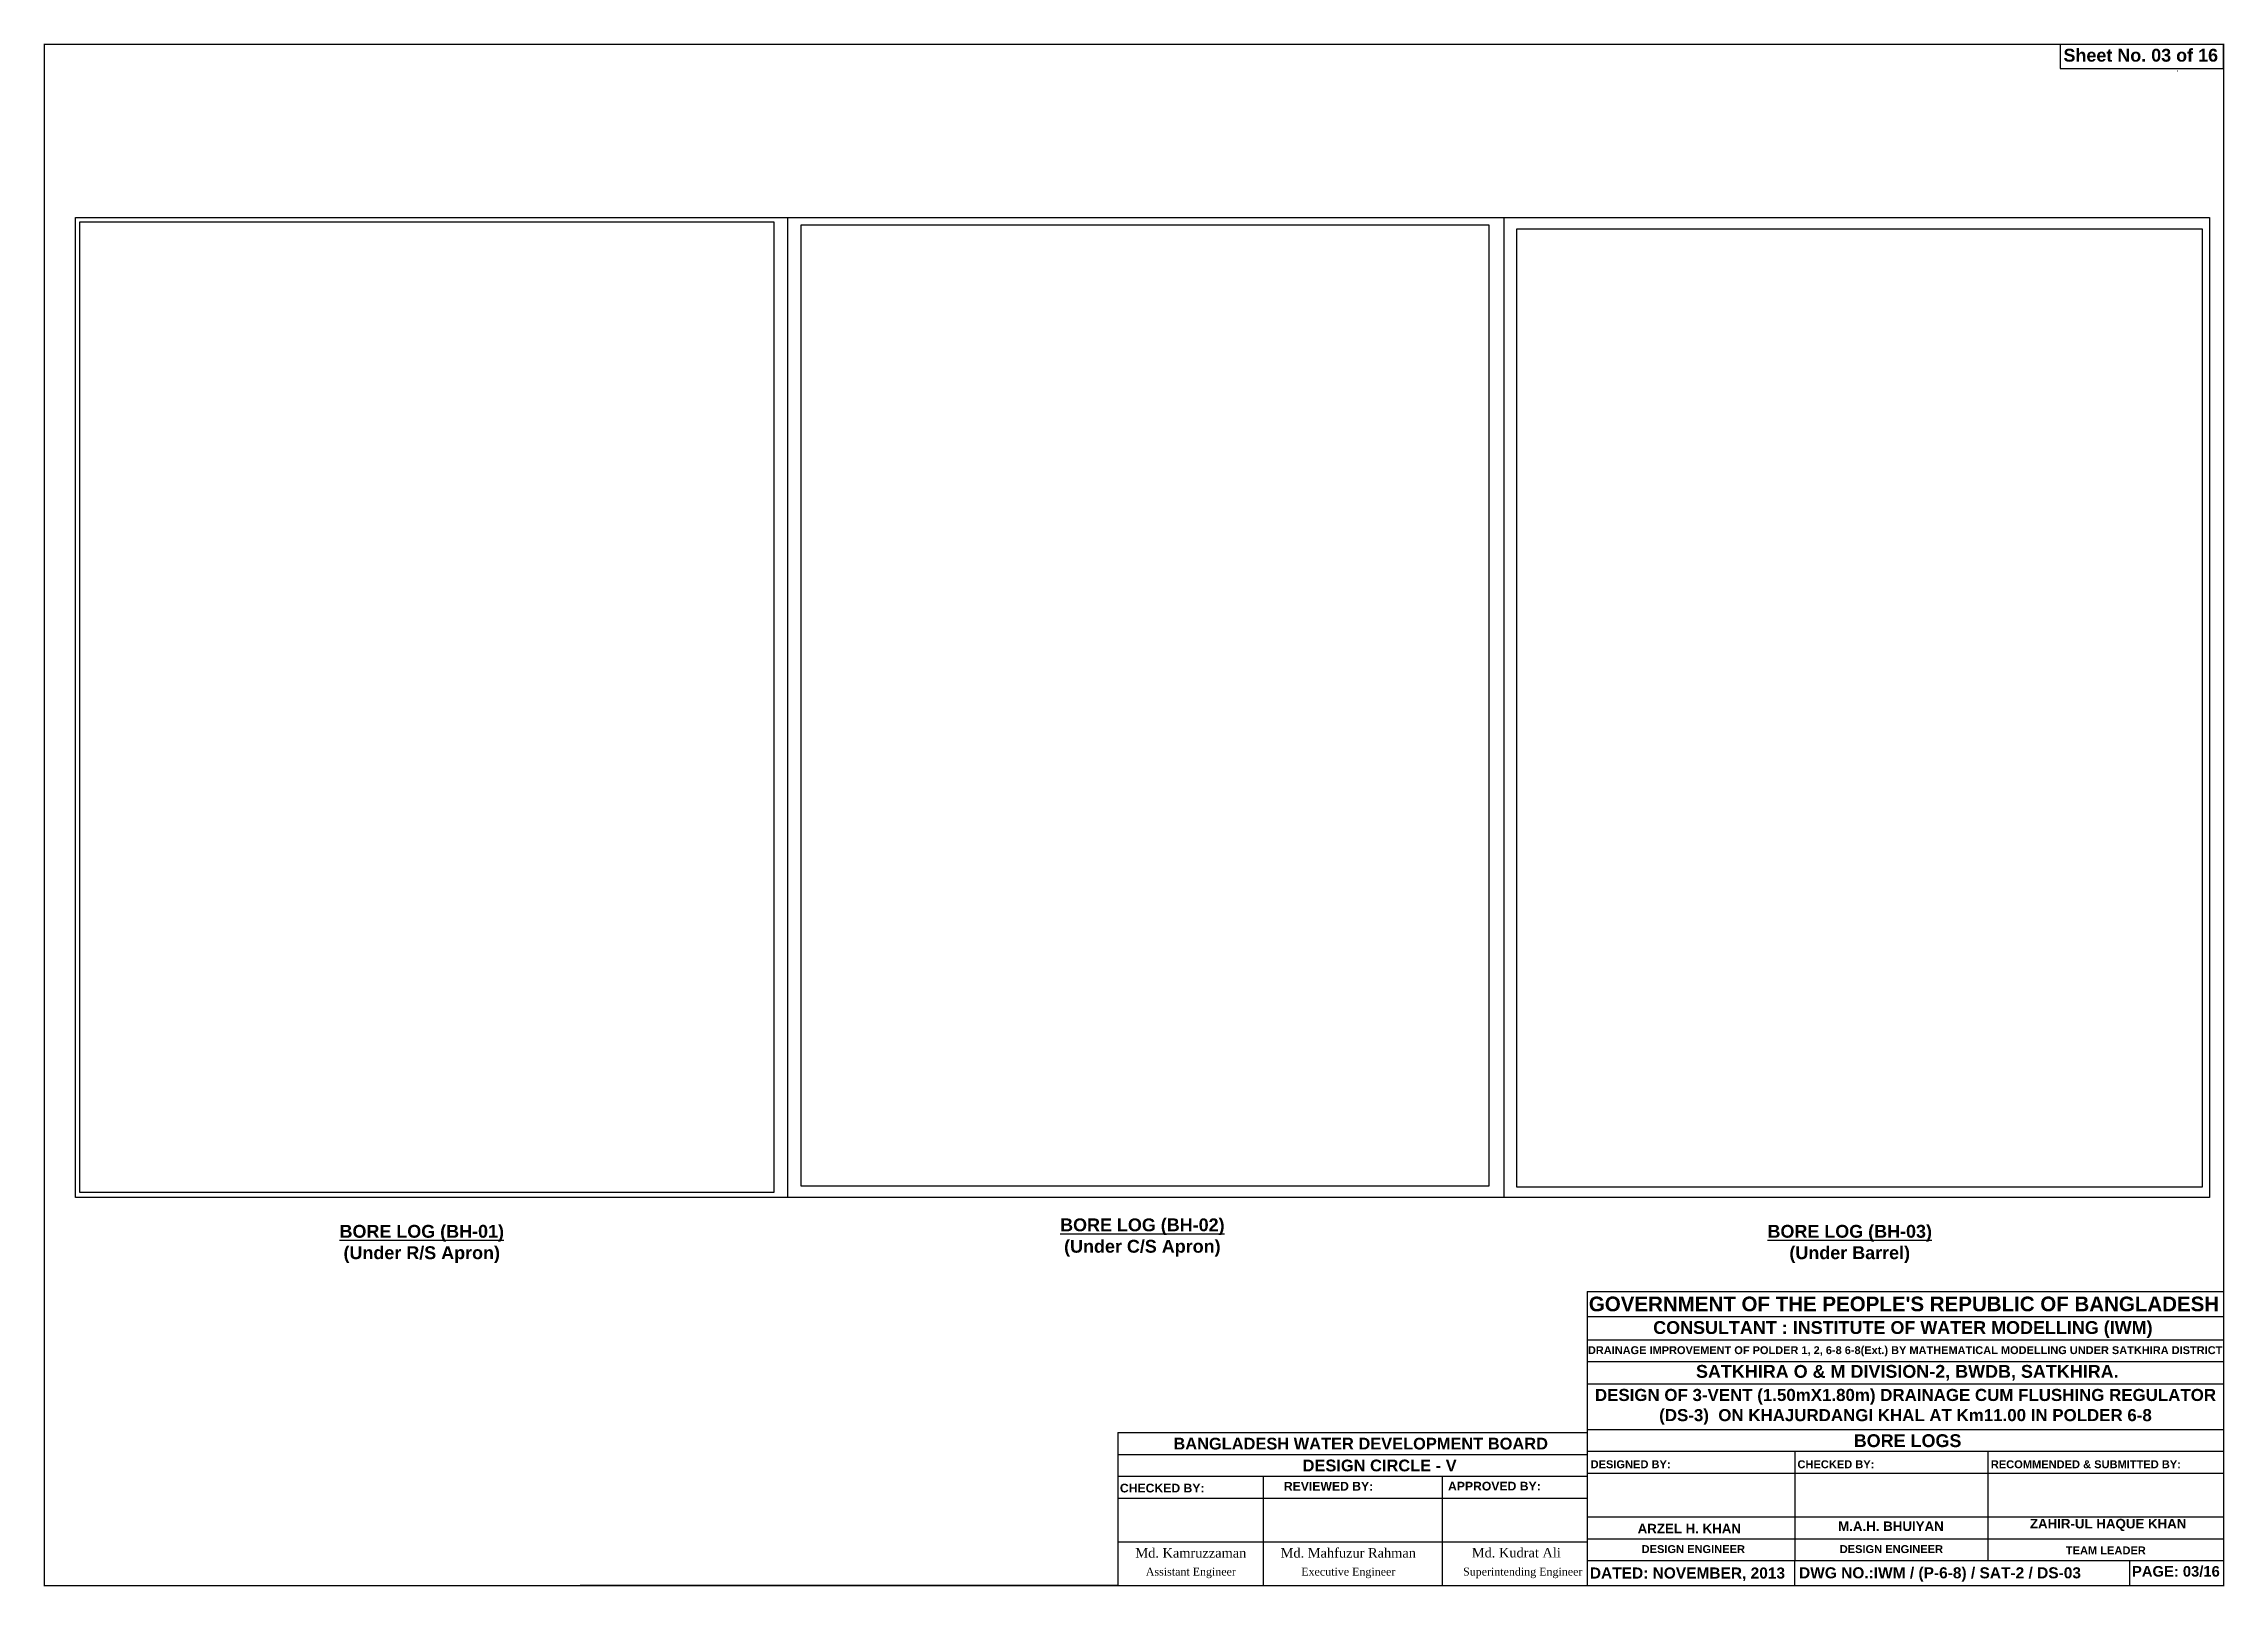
# Model space of a CAD drawing. Extents: x -377620 to 406987, y -326460 to -226264.
# Drawn here: x -171148 to -110600, y -270335 to -227506 of the extents above; entities that cross this region are included whole.
import ezdxf

# ---------------------------------------------------------------- set-up
doc = ezdxf.new("R2010")
doc.units = 0
doc.header["$LTSCALE"] = 300
doc.header["$MEASUREMENT"] = 0
doc.layers.add('Left Bank Profile', color=7, linetype='CONTINUOUS', lineweight=25)
doc.layers.add('LINE', color=7, linetype='CONTINUOUS')
picture_1 = doc.add_image_def('image1.jpg', size_in_pixel=(927, 1296))
picture_2 = doc.add_image_def('image2.jpg', size_in_pixel=(927, 1296))
picture_3 = doc.add_image_def('image3.jpg', size_in_pixel=(927, 1296))

msp = doc.modelspace()

# ---------------------------------------------------------------- texts
at = {"layer": 'Left Bank Profile'}
for s, insert, char_height, width, attachment_point in [('{\\fArial|b1|i0|c0|p34;\\LBORE LOG (BH-01)\\P\\l(Under R/S Apron)}', (-160648.9622, -261357.7778), 356.60793, 18855.950215, 8), ('{\\fArial|b1|i0|c0|p34;\\LBORE LOG (BH-02)\\P\\l(Under C/S Apron)}', (-140641.9622, -261178.7778), 356.60793, 18855.950215, 8), ('{\\fArial|b1|i0|c0|p34;\\LBORE LOG (BH-03)\\P\\l(Under Barrel)}', (-121001.9622, -261357.7778), 356.60793, 18855.950215, 8), ("{\\fArial|b1|i0|c0|p34;\\H0.8x;GOVERNMENT OF THE PEOPLE'S REPUBLIC OF BANGLADESH}", (-119495.2141, -262703.1048), 509.4399, 18855.950215, 8), ('{\\fArial|b1|i0|c0|p34;\\H1.094x;CONSULTANT : INSTITUTE OF WATER MODELLING (IWM)}', (-119526.2141, -263434.8301), 326.041536, 18855.950215, 8), ('{\\fArial|b1|i0|c0|p34;DRAINAGE IMPROVEMENT OF POLDER 1, 2, 6-8 6-8(Ext.) BY MATHEMATICAL MODELLING UNDER SATKHIRA DISTRICT}', (-119463.6811, -263952.198), 218.2440533, 18353.970731, 8), ('{\\fArial|b1|i0|c0|p34;SATKHIRA O & M DIVISION-2, BWDB, SATKHIRA.}', (-119402.9622, -264624.7778), 356.60793, 18855.950215, 8), ('{\\fArial|b1|i0|c0|p34;DESIGN OF 3-VENT (1.50mX1.80m) DRAINAGE CUM FLUSHING REGULATOR  (DS-3)  ON KHAJURDANGI KHAL AT Km11.00 IN POLDER 6-8}', (-119453.5986, -265849.1995), 335.636531, 17395.981535, 8), ('{\\fArial|b1|i0|c0|p34;BANGLADESH WATER DEVELOPMENT BOARD}', (-134579.5227, -266538.9605), 326.041536, 18855.950215, 8), ('{\\fArial|b1|i0|c0|p34;BORE LOGS}', (-119395.9622, -266472.7778), 356.60793, 18855.950215, 8), ('{\\fArial|b1|i0|c0|p34;DESIGN CIRCLE - V}', (-134053.5227, -267145.9053), 326.041536, 18855.950215, 8), ('{\\fArial|b1|i0|c0|p34;DESIGNED BY:}', (-127086.0527, -267057.9432), 220.078037, 22627.140258, 8), ('{\\fArial|b1|i0|c0|p34;CHECKED BY:}', (-121385.0527, -267057.9432), 220.078037, 22627.140258, 8), ('{\\fArial|b1|i0|c0|p34;RECOMMENDED & SUBMITTED BY:}', (-114446.0527, -267057.9432), 220.078037, 22627.140258, 8), ('{\\fArial|b1|i0|c0|p34;CHECKED BY:}', (-140090.1732, -267729.9375), 242.085841, 24889.854284, 8), ('{\\fArial|b1|i0|c0|p34;REVIEWED BY:}', (-135472.0527, -267675.9432), 242.085841, 24889.854284, 8), ('{\\fArial|b1|i0|c0|p34;APPROVED BY:}', (-130868.0527, -267675.9432), 242.085841, 24889.854284, 8), ('{\\fArial|b1|i0|c0|p34;ARZEL H. KHAN}', (-125455.3822, -268862.0891), 264.093644, 27152.56831, 8), ('{\\fArial|b1|i0|c0|p34;M.A.H. BHUIYAN}', (-119857.0937, -268800.1318), 264.093644, 27152.56831, 8), ('{\\fArial|b1|i0|c0|p34;ZAHIR-UL HAQUE KHAN}', (-113827.0937, -268800.1318), 264.093644, 27152.56831, 8), ('{\\fTimes New Roman|b0|i0|c0|p18;Md. Kudrat Ali}', (-130259.0363, -269537.4789), 264.093644, 27152.56831, 8), ('{\\fArial|b1|i0|c0|p34;DESIGN ENGINEER}', (-125345.0527, -269412.9432), 220.078037, 22627.140258, 8), ('{\\fArial|b1|i0|c0|p34;DESIGN ENGINEER}', (-119845.0527, -269412.9432), 220.078037, 22627.140258, 8), ('{\\fArial|b1|i0|c0|p34;TEAM LEADER}', (-113891.0527, -269445.9432), 220.078037, 22627.140258, 8), ('{\\fTimes New Roman|b0|i0|c0|p18;Superintending Engineer}', (-130081.0403, -270107.6448), 220.078037, 22627.140258, 8), ('{\\fArial|b1|i0|c0|p34;DATED: NOVEMBER, 2013}', (-128216.2951, -269810.1748), 307.533087, 31618.758508, 1), ('{\\fArial|b1|i0|c0|p34;DWG NO.:IWM / (P-6-8) / SAT-2 / DS-03}', (-122409.4877, -269804.1748), 307.533087, 31309.311232, 1), ('{\\fArial|b1|i0|c0|p34;   PAGE: 03/16}', (-113506.5293, -269770.1184), 293.437383, 30169.520344, 1)]:
    msp.add_mtext(s, dxfattribs=dict(at, insert=insert, char_height=char_height, width=width, attachment_point=attachment_point))
at = {"layer": 'LINE', "color": 7, "attachment_point": 8}
for s, insert, char_height, width in [('{\\fArial|b1|i0|c0|p34;Sheet No. 03 of 16}', (-112921.7108, -228012.3688), 356.60793, 18855.950215), ('{\\fTimes New Roman|b0|i0|c0|p18;Md. Kamruzzaman}', (-139295.2058, -269542.4789), 264.093644, 27152.56831), ('{\\fTimes New Roman|b0|i0|c0|p18;Md. Mahfuzur Rahman}', (-134924.2058, -269542.4789), 264.093644, 27152.56831), ('{\\fTimes New Roman|b0|i0|c0|p18;Assistant Engineer}', (-139295.2058, -270107.6448), 220.078037, 22627.140258), ('{\\fTimes New Roman|b0|i0|c0|p18;Executive Engineer}', (-134924.2058, -270107.6448), 220.078037, 22627.140258)]:
    msp.add_mtext(s, dxfattribs=dict(at, insert=insert, char_height=char_height, width=width))

# ---------------------------------------------------------------- linework, layer by layer
at = {"layer": 'Left Bank Profile'}
for points in [[(-128293.3997, -262146.1847), (-110621, -262146.1847)], [(-128293.3997, -262146.1847), (-128293.3997, -270313.1311)], [(-128293.3997, -262843.2192), (-110621, -262843.2192)], [(-128293.3997, -263485.5529), (-110621, -263485.5529)], [(-128293.3997, -264092.4976), (-110621, -264092.4976)], [(-128293.3997, -264707.7408), (-110621, -264707.7408)], [(-141323.8747, -266064.5177), (-128293.3997, -266064.5177)], [(-141323.8747, -266064.5177), (-141323.8747, -270313.1311)], [(-128293.3997, -265977.1017), (-110621, -265977.1017)], [(-141323.8747, -266671.4624), (-128293.3997, -266671.4624)], [(-128293.3997, -266584.0464), (-110621, -266584.0464)], [(-122530.4079, -266584.0464), (-122530.4079, -269618.7704)], [(-117166.4079, -266584.0464), (-117166.4079, -269618.7704)], [(-141323.8747, -267278.4072), (-128293.3997, -267278.4072)], [(-137283.3448, -267287.4072), (-137283.3448, -270322.1311)], [(-132306.4168, -270313.1311), (-132306.4168, -267278.4072)], [(-128293.3997, -267190.9912), (-110621, -267190.9912)], [(-141323.8747, -267885.352), (-128293.3997, -267885.352)], [(-128293.3997, -268404.8808), (-110621, -268404.8808)], [(-141323.8747, -269099.2416), (-128293.3997, -269099.2416)], [(-128293.3997, -269011.8256), (-110621, -269011.8256)], [(-128293.3997, -269618.7704), (-110621, -269618.7704)], [(-122530.4079, -270313.1311), (-122530.4079, -269618.7704)], [(-113225.455, -270313.1311), (-113225.455, -269618.7704)], [(-141323.8747, -270313.1355), (-156247.8392, -270313.1355)], [(-141323.8747, -270313.1355), (-156247.8392, -270313.1355)], [(-141323.8747, -270313.1311), (-110621, -270313.1311)]]:
    msp.add_lwpolyline(points, dxfattribs=at)
at = {"layer": 'LINE', "color": 7}
for p, q in [((-150495, -232331), (-150495, -259535)), ((-130606, -232331), (-130606, -259535))]:
    msp.add_line(p, q, dxfattribs=at)
at = {"layer": 'LINE'}
msp.add_line((-110621, -262146.1847), (-110621, -270313.1311), dxfattribs=at)
at = {"layer": 'LINE', "color": 7, "lineweight": 40, "const_width": 42.8247}
msp.add_lwpolyline([(-171126.2, -270313.1311), (-110621, -270313.1311), (-110621, -227527.3111), (-171126.2, -227527.3111)], close=True, dxfattribs=at)
at = {"layer": 'LINE'}
msp.add_lwpolyline([(-110621, -227527.3111), (-115155, -227527.3111), (-115155, -228192.3111), (-110621, -228192.3111)], close=True, dxfattribs=at)
at = {"layer": 'LINE', "color": 7}
msp.add_lwpolyline([(-170263, -232331), (-111012, -232331), (-111012, -259535), (-170263, -259535)], close=True, dxfattribs=at)
msp.add_arc((-112882.4794, -227678.5972), 1138.7484, 329.041243803, 329.076294974, dxfattribs=at)

msp.set_redraw_order([(e.dxf.handle, doc.entitydb.next_handle()) for e in msp.query("TEXT MTEXT ATTDEF DIMENSION ARC_DIMENSION")])  # texts and dimensions are drawn at this point

# ---------------------------------------------------------------- pictures from other files: only their frames are drawn
at = {"layer": 'LINE', "color": 7}
image = msp.add_image(picture_1, insert=(-170144, -259397), size_in_units=(19274, 26946.1748), dxfattribs=at)
image.dxf.flags = 7
image = msp.add_image(picture_2, insert=(-150110, -259226), size_in_units=(19092, 26691.7282), dxfattribs=at)
image.dxf.flags = 7
image = msp.add_image(picture_3, insert=(-130242, -259249), size_in_units=(19024.2431, 26597), dxfattribs=at)
image.dxf.flags = 7

doc.saveas('drawing.dxf')
